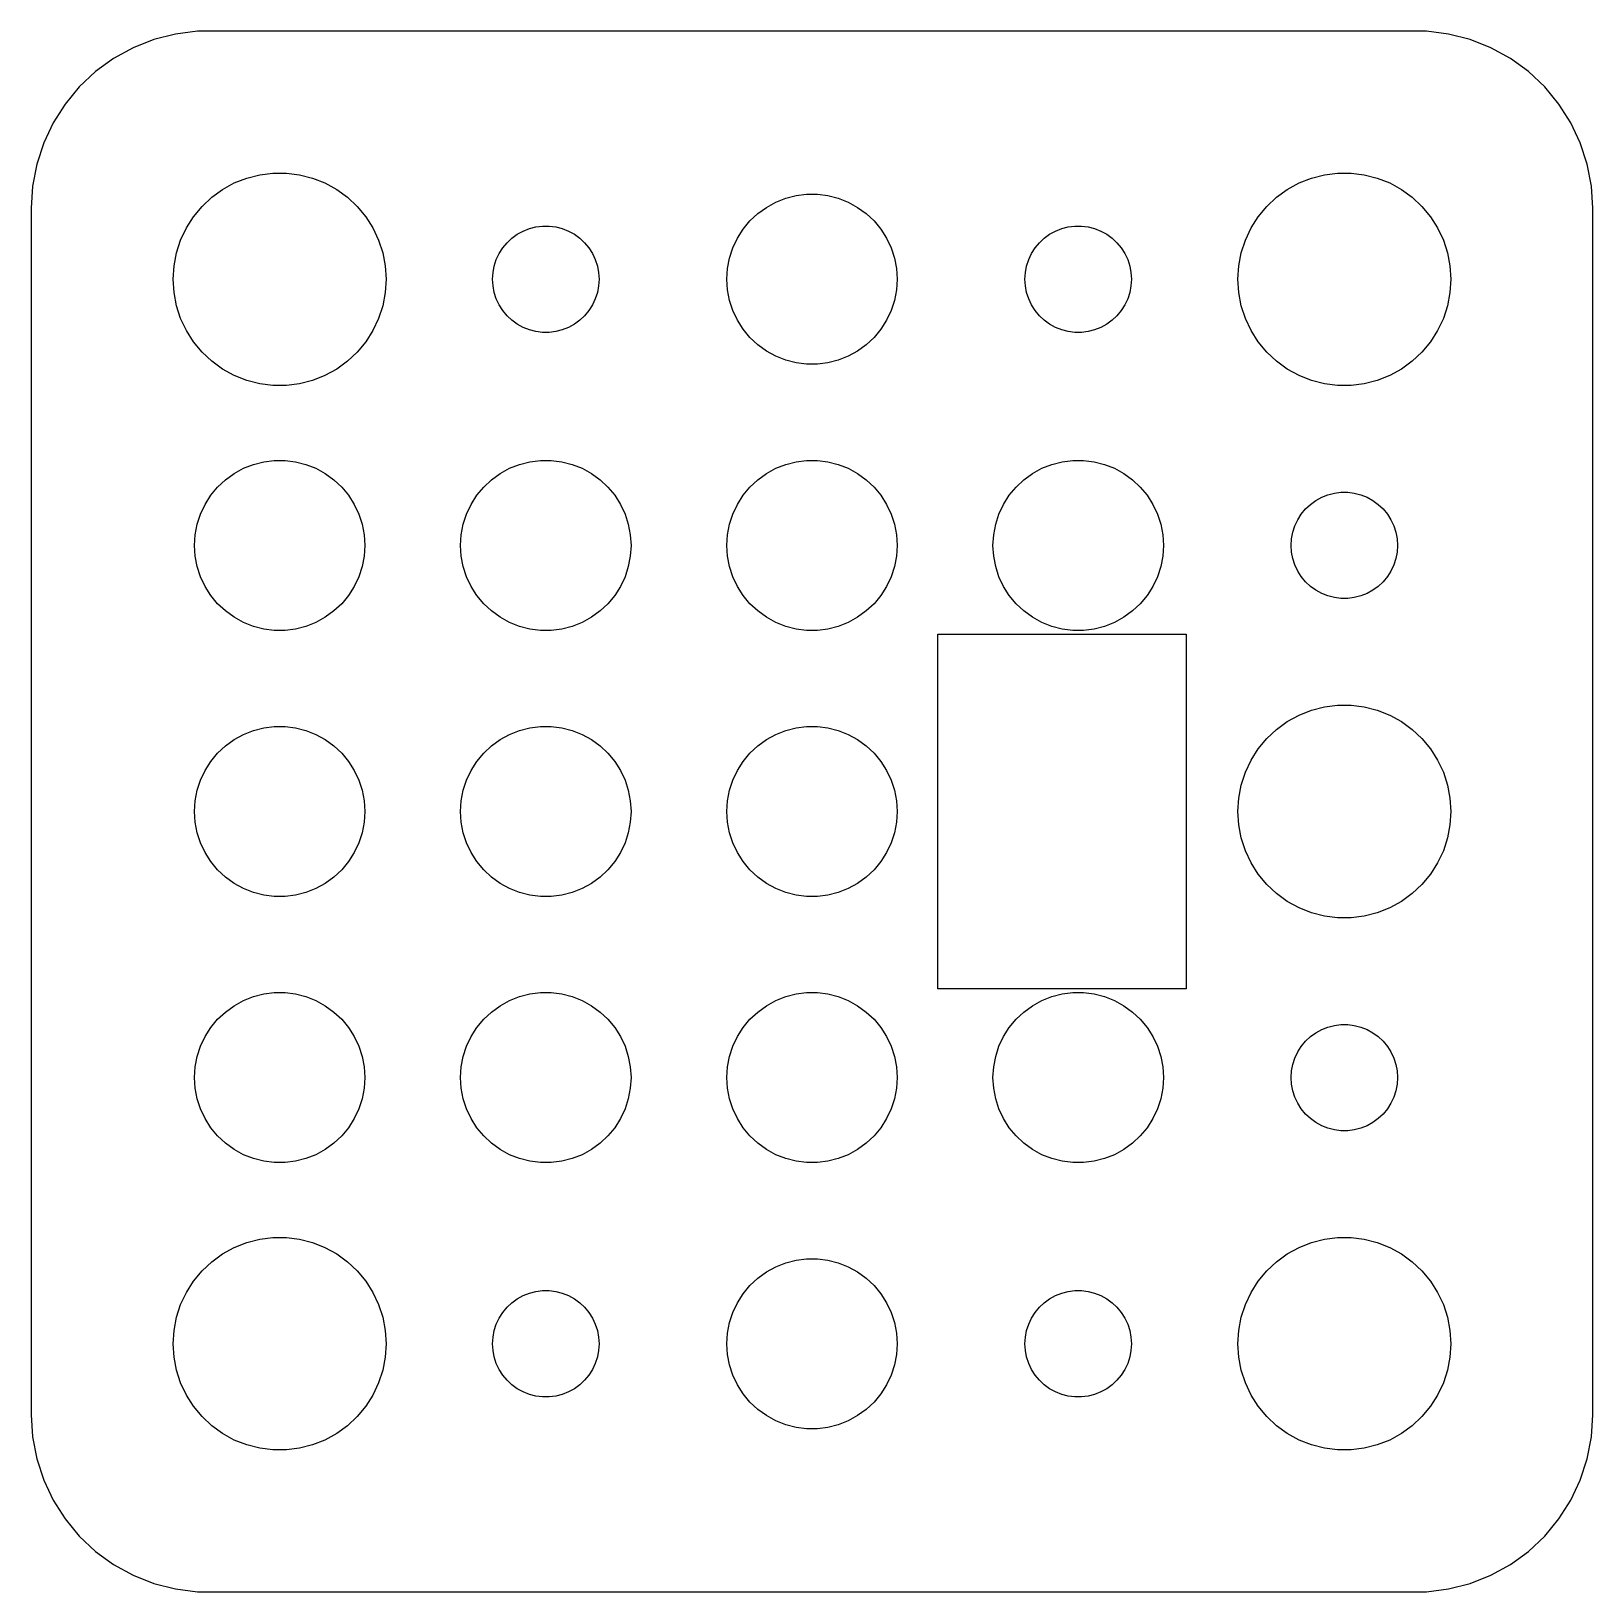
# Model space of a CAD drawing. Header units: metres. Extents: x 0.5 to 44.5, y -22 to 22.
import ezdxf

# ---------------------------------------------------------------- set-up
doc = ezdxf.new("R2010")
doc.units = ezdxf.units.M

msp = doc.modelspace()

# ---------------------------------------------------------------- linework, layer by layer
for p, q in [((3.95491, 21.7553), (3.37109, 21.5241)), ((4.56308, 21.9114), (3.95491, 21.7553)), ((5.18604, 21.9901), (4.56308, 21.9114)), ((39.8139, 21.9901), (5.18604, 21.9901)), ((40.4369, 21.9114), (39.8139, 21.9901)), ((41.0451, 21.7553), (40.4369, 21.9114)), ((41.6289, 21.5241), (41.0451, 21.7553)), ((2.82086, 21.2216), (2.31287, 20.8526)), ((3.37109, 21.5241), (2.82086, 21.2216)), ((42.1791, 21.2216), (41.6289, 21.5241)), ((42.6871, 20.8526), (42.1791, 21.2216)), ((2.31287, 20.8526), (1.85515, 20.4227)), ((43.1448, 20.4227), (42.6871, 20.8526)), ((1.85515, 20.4227), (1.45491, 19.9389)), ((43.5451, 19.9389), (43.1448, 20.4227)), ((1.45491, 19.9389), (1.11845, 19.4088)), ((43.8815, 19.4088), (43.5451, 19.9389)), ((1.11845, 19.4088), (0.85111, 18.8406)), ((44.1489, 18.8406), (43.8815, 19.4088)), ((0.85111, 18.8406), (0.65707, 18.2434)), ((44.3429, 18.2434), (44.1489, 18.8406)), ((0.65707, 18.2434), (0.53941, 17.6267)), ((44.4606, 17.6267), (44.3429, 18.2434)), ((0.53941, 17.6267), (0.5, 17)), ((5.89252, 17.533), (6.22266, 17.7145)), ((6.22266, 17.7145), (6.57294, 17.8532)), ((6.57294, 17.8532), (6.93785, 17.9469)), ((6.93785, 17.9469), (7.31161, 17.9941)), ((7.31161, 17.9941), (7.68837, 17.9941)), ((7.68837, 17.9941), (8.06213, 17.9469)), ((8.06213, 17.9469), (8.42705, 17.8532)), ((8.42705, 17.8532), (8.77733, 17.7145)), ((8.77733, 17.7145), (9.10747, 17.533)), ((35.8925, 17.533), (36.2227, 17.7145)), ((36.2227, 17.7145), (36.5729, 17.8532)), ((36.5729, 17.8532), (36.9379, 17.9469)), ((36.9379, 17.9469), (37.3116, 17.9941)), ((37.3116, 17.9941), (37.6884, 17.9941)), ((37.6884, 17.9941), (38.0621, 17.9469)), ((38.0621, 17.9469), (38.427, 17.8532)), ((38.427, 17.8532), (38.7773, 17.7145)), ((38.7773, 17.7145), (39.1075, 17.533)), ((44.5, 17), (44.4606, 17.6267)), ((5.31308, 17.0536), (5.58772, 17.3115)), ((5.58772, 17.3115), (5.89252, 17.533)), ((9.10747, 17.533), (9.41226, 17.3115)), ((9.41226, 17.3115), (9.6869, 17.0536)), ((21.214, 17.0264), (21.4781, 17.1716)), ((21.4781, 17.1716), (21.7583, 17.2825)), ((21.7583, 17.2825), (22.0503, 17.3575)), ((22.0503, 17.3575), (22.3493, 17.3953)), ((22.3493, 17.3953), (22.6507, 17.3953)), ((22.6507, 17.3953), (22.9497, 17.3575)), ((22.9497, 17.3575), (23.2416, 17.2825)), ((23.2416, 17.2825), (23.5219, 17.1716)), ((23.5219, 17.1716), (23.786, 17.0264)), ((35.3131, 17.0536), (35.5877, 17.3115)), ((35.5877, 17.3115), (35.8925, 17.533)), ((39.1075, 17.533), (39.4123, 17.3115)), ((39.4123, 17.3115), (39.6869, 17.0536)), ((0.5, 17), (0.5, -17)), ((4.87108, 16.4453), (5.07294, 16.7634)), ((5.07294, 16.7634), (5.31308, 17.0536)), ((9.6869, 17.0536), (9.92705, 16.7634)), ((9.92705, 16.7634), (10.1289, 16.4453)), ((20.7505, 16.6429), (20.9702, 16.8492)), ((20.9702, 16.8492), (21.214, 17.0264)), ((23.786, 17.0264), (24.0298, 16.8492)), ((24.0298, 16.8492), (24.2495, 16.6429)), ((34.8711, 16.4453), (35.0729, 16.7634)), ((35.0729, 16.7634), (35.3131, 17.0536)), ((39.6869, 17.0536), (39.927, 16.7634)), ((39.927, 16.7634), (40.1289, 16.4453)), ((44.5, -17), (44.5, 17)), ((4.71066, 16.1044), (4.87108, 16.4453)), ((10.1289, 16.4453), (10.2893, 16.1044)), ((14.1963, 16.2665), (14.3613, 16.3572)), ((14.3613, 16.3572), (14.5365, 16.4266)), ((14.5365, 16.4266), (14.7189, 16.4734)), ((14.7189, 16.4734), (14.9058, 16.497)), ((14.9058, 16.497), (15.0942, 16.497)), ((15.0942, 16.497), (15.2811, 16.4734)), ((15.2811, 16.4734), (15.4635, 16.4266)), ((15.4635, 16.4266), (15.6387, 16.3572)), ((15.6387, 16.3572), (15.8037, 16.2665)), ((20.3969, 16.1562), (20.5583, 16.4107)), ((20.5583, 16.4107), (20.7505, 16.6429)), ((24.2495, 16.6429), (24.4416, 16.4107)), ((24.4416, 16.4107), (24.6031, 16.1562)), ((29.1963, 16.2665), (29.3613, 16.3572)), ((29.3613, 16.3572), (29.5365, 16.4266)), ((29.5365, 16.4266), (29.7189, 16.4734)), ((29.7189, 16.4734), (29.9058, 16.497)), ((29.9058, 16.497), (30.0942, 16.497)), ((30.0942, 16.497), (30.2811, 16.4734)), ((30.2811, 16.4734), (30.4635, 16.4266)), ((30.4635, 16.4266), (30.6387, 16.3572)), ((30.6387, 16.3572), (30.8037, 16.2665)), ((34.7107, 16.1044), (34.8711, 16.4453)), ((40.1289, 16.4453), (40.2893, 16.1044)), ((4.59424, 15.7461), (4.71066, 16.1044)), ((10.2893, 16.1044), (10.4057, 15.7461)), ((13.6855, 15.7226), (13.7865, 15.8817)), ((13.7865, 15.8817), (13.9065, 16.0268)), ((13.9065, 16.0268), (14.0439, 16.1558)), ((14.0439, 16.1558), (14.1963, 16.2665)), ((15.8037, 16.2665), (15.9561, 16.1558)), ((15.9561, 16.1558), (16.0934, 16.0268)), ((16.0934, 16.0268), (16.2135, 15.8817)), ((16.2135, 15.8817), (16.3145, 15.7226)), ((20.1754, 15.5968), (20.2685, 15.8835)), ((20.2685, 15.8835), (20.3969, 16.1562)), ((24.6031, 16.1562), (24.7315, 15.8835)), ((24.7315, 15.8835), (24.8246, 15.5968)), ((28.6855, 15.7226), (28.7865, 15.8817)), ((28.7865, 15.8817), (28.9065, 16.0268)), ((28.9065, 16.0268), (29.0439, 16.1558)), ((29.0439, 16.1558), (29.1963, 16.2665)), ((30.8037, 16.2665), (30.9561, 16.1558)), ((30.9561, 16.1558), (31.0934, 16.0268)), ((31.0934, 16.0268), (31.2135, 15.8817)), ((31.2135, 15.8817), (31.3145, 15.7226)), ((34.5942, 15.7461), (34.7107, 16.1044)), ((40.2893, 16.1044), (40.4057, 15.7461)), ((4.52365, 15.376), (4.59424, 15.7461)), ((10.4057, 15.7461), (10.4763, 15.376)), ((13.5471, 15.373), (13.6053, 15.5522)), ((13.6053, 15.5522), (13.6855, 15.7226)), ((16.3145, 15.7226), (16.3947, 15.5522)), ((16.3947, 15.5522), (16.4529, 15.373)), ((20.1189, 15.3008), (20.1754, 15.5968)), ((24.8246, 15.5968), (24.8811, 15.3008)), ((28.5471, 15.373), (28.6053, 15.5522)), ((28.6053, 15.5522), (28.6855, 15.7226)), ((31.3145, 15.7226), (31.3947, 15.5522)), ((31.3947, 15.5522), (31.4529, 15.373)), ((34.5237, 15.376), (34.5942, 15.7461)), ((40.4057, 15.7461), (40.4763, 15.376)), ((4.5, 15), (4.52365, 15.376)), ((4.52365, 14.624), (4.5, 15)), ((10.4763, 15.376), (10.5, 15)), ((10.5, 15), (10.4763, 14.624)), ((13.5, 15), (13.5118, 15.188)), ((13.5118, 14.812), (13.5, 15)), ((13.5118, 15.188), (13.5471, 15.373)), ((16.4529, 15.373), (16.4882, 15.188)), ((16.4882, 15.188), (16.5, 15)), ((16.5, 15), (16.4882, 14.812)), ((20.1, 15), (20.1189, 15.3008)), ((20.1189, 14.6992), (20.1, 15)), ((24.8811, 15.3008), (24.9, 15)), ((24.9, 15), (24.8811, 14.6992)), ((28.5, 15), (28.5118, 15.188)), ((28.5118, 14.812), (28.5, 15)), ((28.5118, 15.188), (28.5471, 15.373)), ((31.4529, 15.373), (31.4882, 15.188)), ((31.4882, 15.188), (31.5, 15)), ((31.5, 15), (31.4882, 14.812)), ((34.5, 15), (34.5237, 15.376)), ((34.5237, 14.624), (34.5, 15)), ((40.4763, 15.376), (40.5, 15)), ((40.5, 15), (40.4763, 14.624)), ((4.59424, 14.2539), (4.52365, 14.624)), ((10.4763, 14.624), (10.4057, 14.2539)), ((13.5471, 14.627), (13.5118, 14.812)), ((13.6053, 14.4478), (13.5471, 14.627)), ((16.4529, 14.627), (16.3947, 14.4478)), ((16.4882, 14.812), (16.4529, 14.627)), ((20.1754, 14.4031), (20.1189, 14.6992)), ((24.8811, 14.6992), (24.8246, 14.4031)), ((28.5471, 14.627), (28.5118, 14.812)), ((28.6053, 14.4478), (28.5471, 14.627)), ((31.4529, 14.627), (31.3947, 14.4478)), ((31.4882, 14.812), (31.4529, 14.627)), ((34.5942, 14.2539), (34.5237, 14.624)), ((40.4763, 14.624), (40.4057, 14.2539)), ((4.71066, 13.8956), (4.59424, 14.2539)), ((10.4057, 14.2539), (10.2893, 13.8956)), ((13.6855, 14.2774), (13.6053, 14.4478)), ((13.7865, 14.1183), (13.6855, 14.2774)), ((13.9065, 13.9732), (13.7865, 14.1183)), ((16.2135, 14.1183), (16.0934, 13.9732)), ((16.3145, 14.2774), (16.2135, 14.1183)), ((16.3947, 14.4478), (16.3145, 14.2774)), ((20.2685, 14.1165), (20.1754, 14.4031)), ((20.3969, 13.8438), (20.2685, 14.1165)), ((24.7315, 14.1165), (24.6031, 13.8438)), ((24.8246, 14.4031), (24.7315, 14.1165)), ((28.6855, 14.2774), (28.6053, 14.4478)), ((28.7865, 14.1183), (28.6855, 14.2774)), ((28.9065, 13.9732), (28.7865, 14.1183)), ((31.2135, 14.1183), (31.0934, 13.9732)), ((31.3145, 14.2774), (31.2135, 14.1183)), ((31.3947, 14.4478), (31.3145, 14.2774)), ((34.7107, 13.8956), (34.5942, 14.2539)), ((40.4057, 14.2539), (40.2893, 13.8956)), ((4.87108, 13.5547), (4.71066, 13.8956)), ((10.2893, 13.8956), (10.1289, 13.5547)), ((14.0439, 13.8442), (13.9065, 13.9732)), ((14.1963, 13.7335), (14.0439, 13.8442)), ((14.3613, 13.6427), (14.1963, 13.7335)), ((14.5365, 13.5734), (14.3613, 13.6427)), ((15.6387, 13.6427), (15.4635, 13.5734)), ((15.8037, 13.7335), (15.6387, 13.6427)), ((15.9561, 13.8442), (15.8037, 13.7335)), ((16.0934, 13.9732), (15.9561, 13.8442)), ((20.5583, 13.5893), (20.3969, 13.8438)), ((24.6031, 13.8438), (24.4416, 13.5893)), ((29.0439, 13.8442), (28.9065, 13.9732)), ((29.1963, 13.7335), (29.0439, 13.8442)), ((29.3613, 13.6427), (29.1963, 13.7335)), ((29.5365, 13.5734), (29.3613, 13.6427)), ((30.6387, 13.6427), (30.4635, 13.5734)), ((30.8037, 13.7335), (30.6387, 13.6427)), ((30.9561, 13.8442), (30.8037, 13.7335)), ((31.0934, 13.9732), (30.9561, 13.8442)), ((34.8711, 13.5547), (34.7107, 13.8956)), ((40.2893, 13.8956), (40.1289, 13.5547)), ((5.07294, 13.2366), (4.87108, 13.5547)), ((5.31308, 12.9464), (5.07294, 13.2366)), ((9.92705, 13.2366), (9.6869, 12.9464)), ((10.1289, 13.5547), (9.92705, 13.2366)), ((14.7189, 13.5266), (14.5365, 13.5734)), ((14.9058, 13.5029), (14.7189, 13.5266)), ((15.0942, 13.5029), (14.9058, 13.5029)), ((15.2811, 13.5266), (15.0942, 13.5029)), ((15.4635, 13.5734), (15.2811, 13.5266)), ((20.7505, 13.3571), (20.5583, 13.5893)), ((20.9702, 13.1508), (20.7505, 13.3571)), ((24.2495, 13.3571), (24.0298, 13.1508)), ((24.4416, 13.5893), (24.2495, 13.3571)), ((29.7189, 13.5266), (29.5365, 13.5734)), ((29.9058, 13.5029), (29.7189, 13.5266)), ((30.0942, 13.5029), (29.9058, 13.5029)), ((30.2811, 13.5266), (30.0942, 13.5029)), ((30.4635, 13.5734), (30.2811, 13.5266)), ((35.0729, 13.2366), (34.8711, 13.5547)), ((35.3131, 12.9464), (35.0729, 13.2366)), ((39.927, 13.2366), (39.6869, 12.9464)), ((40.1289, 13.5547), (39.927, 13.2366)), ((5.58772, 12.6884), (5.31308, 12.9464)), ((9.6869, 12.9464), (9.41226, 12.6884)), ((21.214, 12.9736), (20.9702, 13.1508)), ((21.4781, 12.8284), (21.214, 12.9736)), ((21.7583, 12.7175), (21.4781, 12.8284)), ((23.5219, 12.8284), (23.2416, 12.7175)), ((23.786, 12.9736), (23.5219, 12.8284)), ((24.0298, 13.1508), (23.786, 12.9736)), ((35.5877, 12.6884), (35.3131, 12.9464)), ((39.6869, 12.9464), (39.4123, 12.6884)), ((5.89252, 12.467), (5.58772, 12.6884)), ((6.22266, 12.2855), (5.89252, 12.467)), ((9.10747, 12.467), (8.77733, 12.2855)), ((9.41226, 12.6884), (9.10747, 12.467)), ((22.0503, 12.6425), (21.7583, 12.7175)), ((22.3493, 12.6047), (22.0503, 12.6425)), ((22.6507, 12.6047), (22.3493, 12.6047)), ((22.9497, 12.6425), (22.6507, 12.6047)), ((23.2416, 12.7175), (22.9497, 12.6425)), ((35.8925, 12.467), (35.5877, 12.6884)), ((36.2227, 12.2855), (35.8925, 12.467)), ((39.1075, 12.467), (38.7773, 12.2855)), ((39.4123, 12.6884), (39.1075, 12.467)), ((6.57294, 12.1468), (6.22266, 12.2855)), ((6.93785, 12.0531), (6.57294, 12.1468)), ((7.31161, 12.0059), (6.93785, 12.0531)), ((7.68837, 12.0059), (7.31161, 12.0059)), ((8.06213, 12.0531), (7.68837, 12.0059)), ((8.42705, 12.1468), (8.06213, 12.0531)), ((8.77733, 12.2855), (8.42705, 12.1468)), ((36.5729, 12.1468), (36.2227, 12.2855)), ((36.9379, 12.0531), (36.5729, 12.1468)), ((37.3116, 12.0059), (36.9379, 12.0531)), ((37.6884, 12.0059), (37.3116, 12.0059)), ((38.0621, 12.0531), (37.6884, 12.0059)), ((38.427, 12.1468), (38.0621, 12.0531)), ((38.7773, 12.2855), (38.427, 12.1468)), ((6.47812, 9.67157), (6.75835, 9.78253)), ((6.75835, 9.78253), (7.05028, 9.85748)), ((7.05028, 9.85748), (7.34929, 9.89526)), ((7.34929, 9.89526), (7.6507, 9.89526)), ((7.6507, 9.89526), (7.94971, 9.85748)), ((7.94971, 9.85748), (8.24164, 9.78253)), ((8.24164, 9.78253), (8.52187, 9.67157)), ((13.9781, 9.67157), (14.2583, 9.78253)), ((14.2583, 9.78253), (14.5503, 9.85748)), ((14.5503, 9.85748), (14.8493, 9.89526)), ((14.8493, 9.89526), (15.1507, 9.89526)), ((15.1507, 9.89526), (15.4497, 9.85748)), ((15.4497, 9.85748), (15.7416, 9.78253)), ((15.7416, 9.78253), (16.0219, 9.67157)), ((21.4781, 9.67157), (21.7583, 9.78253)), ((21.7583, 9.78253), (22.0503, 9.85748)), ((22.0503, 9.85748), (22.3493, 9.89526)), ((22.3493, 9.89526), (22.6507, 9.89526)), ((22.6507, 9.89526), (22.9497, 9.85748)), ((22.9497, 9.85748), (23.2416, 9.78253)), ((23.2416, 9.78253), (23.5219, 9.67157)), ((28.9781, 9.67157), (29.2583, 9.78253)), ((29.2583, 9.78253), (29.5503, 9.85748)), ((29.5503, 9.85748), (29.8493, 9.89526)), ((29.8493, 9.89526), (30.1507, 9.89526)), ((30.1507, 9.89526), (30.4497, 9.85748)), ((30.4497, 9.85748), (30.7416, 9.78253)), ((30.7416, 9.78253), (31.0219, 9.67157)), ((5.75047, 9.1429), (5.97017, 9.34923)), ((5.97017, 9.34923), (6.214, 9.52638)), ((6.214, 9.52638), (6.47812, 9.67157)), ((8.52187, 9.67157), (8.78598, 9.52638)), ((8.78598, 9.52638), (9.02982, 9.34923)), ((9.02982, 9.34923), (9.24951, 9.1429)), ((13.2505, 9.1429), (13.4702, 9.34923)), ((13.4702, 9.34923), (13.714, 9.52638)), ((13.714, 9.52638), (13.9781, 9.67157)), ((16.0219, 9.67157), (16.286, 9.52638)), ((16.286, 9.52638), (16.5298, 9.34923)), ((16.5298, 9.34923), (16.7495, 9.1429)), ((20.7505, 9.1429), (20.9702, 9.34923)), ((20.9702, 9.34923), (21.214, 9.52638)), ((21.214, 9.52638), (21.4781, 9.67157)), ((23.5219, 9.67157), (23.786, 9.52638)), ((23.786, 9.52638), (24.0298, 9.34923)), ((24.0298, 9.34923), (24.2495, 9.1429)), ((28.2505, 9.1429), (28.4702, 9.34923)), ((28.4702, 9.34923), (28.714, 9.52638)), ((28.714, 9.52638), (28.9781, 9.67157)), ((31.0219, 9.67157), (31.286, 9.52638)), ((31.286, 9.52638), (31.5298, 9.34923)), ((31.5298, 9.34923), (31.7495, 9.1429)), ((5.39685, 8.6562), (5.55835, 8.91068)), ((5.55835, 8.91068), (5.75047, 9.1429)), ((9.24951, 9.1429), (9.44164, 8.91068)), ((9.44164, 8.91068), (9.60313, 8.6562)), ((12.8969, 8.6562), (13.0583, 8.91068)), ((13.0583, 8.91068), (13.2505, 9.1429)), ((16.7495, 9.1429), (16.9416, 8.91068)), ((16.9416, 8.91068), (17.1031, 8.6562)), ((20.3969, 8.6562), (20.5583, 8.91068)), ((20.5583, 8.91068), (20.7505, 9.1429)), ((24.2495, 9.1429), (24.4416, 8.91068)), ((24.4416, 8.91068), (24.6031, 8.6562)), ((27.8969, 8.6562), (28.0583, 8.91068)), ((28.0583, 8.91068), (28.2505, 9.1429)), ((31.7495, 9.1429), (31.9416, 8.91068)), ((31.9416, 8.91068), (32.1031, 8.6562)), ((36.6963, 8.76648), (36.8613, 8.85724)), ((36.8613, 8.85724), (37.0365, 8.92657)), ((37.0365, 8.92657), (37.2189, 8.97342)), ((37.2189, 8.97342), (37.4058, 8.99704)), ((37.4058, 8.99704), (37.5942, 8.99704)), ((37.5942, 8.99704), (37.7811, 8.97342)), ((37.7811, 8.97342), (37.9635, 8.92657)), ((37.9635, 8.92657), (38.1387, 8.85724)), ((38.1387, 8.85724), (38.3037, 8.76648)), ((5.1754, 8.09685), (5.26852, 8.38348)), ((5.26852, 8.38348), (5.39685, 8.6562)), ((9.60313, 8.6562), (9.73146, 8.38348)), ((9.73146, 8.38348), (9.82458, 8.09685)), ((12.6754, 8.09685), (12.7685, 8.38348)), ((12.7685, 8.38348), (12.8969, 8.6562)), ((17.1031, 8.6562), (17.2315, 8.38348)), ((17.2315, 8.38348), (17.3246, 8.09685)), ((20.1754, 8.09685), (20.2685, 8.38348)), ((20.2685, 8.38348), (20.3969, 8.6562)), ((24.6031, 8.6562), (24.7315, 8.38348)), ((24.7315, 8.38348), (24.8246, 8.09685)), ((27.6754, 8.09685), (27.7685, 8.38348)), ((27.7685, 8.38348), (27.8969, 8.6562)), ((32.1031, 8.6562), (32.2315, 8.38348)), ((32.2315, 8.38348), (32.3246, 8.09685)), ((36.1855, 8.22263), (36.2865, 8.38167)), ((36.2865, 8.38167), (36.4065, 8.52681)), ((36.4065, 8.52681), (36.5439, 8.65576)), ((36.5439, 8.65576), (36.6963, 8.76648)), ((38.3037, 8.76648), (38.4561, 8.65576)), ((38.4561, 8.65576), (38.5934, 8.52681)), ((38.5934, 8.52681), (38.7135, 8.38167)), ((38.7135, 8.38167), (38.8145, 8.22263)), ((5.11891, 7.8008), (5.1754, 8.09685)), ((9.82458, 8.09685), (9.88107, 7.8008)), ((12.6189, 7.8008), (12.6754, 8.09685)), ((17.3246, 8.09685), (17.3811, 7.8008)), ((20.1189, 7.8008), (20.1754, 8.09685)), ((24.8246, 8.09685), (24.8811, 7.8008)), ((27.6189, 7.8008), (27.6754, 8.09685)), ((32.3246, 8.09685), (32.3811, 7.8008)), ((36.0471, 7.87303), (36.1053, 8.05219)), ((36.1053, 8.05219), (36.1855, 8.22263)), ((38.8145, 8.22263), (38.8947, 8.05219)), ((38.8947, 8.05219), (38.9529, 7.87303)), ((5.09999, 7.5), (5.11891, 7.8008)), ((5.11891, 7.19919), (5.09999, 7.5)), ((9.88107, 7.8008), (9.89999, 7.5)), ((9.89999, 7.5), (9.88107, 7.19919)), ((12.6, 7.5), (12.6189, 7.8008)), ((12.6189, 7.19919), (12.6, 7.5)), ((17.3811, 7.8008), (17.4, 7.5)), ((17.4, 7.5), (17.3811, 7.19919)), ((20.1, 7.5), (20.1189, 7.8008)), ((20.1189, 7.19919), (20.1, 7.5)), ((24.8811, 7.8008), (24.9, 7.5)), ((24.9, 7.5), (24.8811, 7.19919)), ((27.6, 7.5), (27.6189, 7.8008)), ((27.6189, 7.19919), (27.6, 7.5)), ((32.3811, 7.8008), (32.4, 7.5)), ((32.4, 7.5), (32.3811, 7.19919)), ((36, 7.5), (36.0118, 7.68799)), ((36.0118, 7.312), (36, 7.5)), ((36.0118, 7.68799), (36.0471, 7.87303)), ((38.9529, 7.87303), (38.9882, 7.68799)), ((38.9882, 7.68799), (39, 7.5)), ((39, 7.5), (38.9882, 7.312)), ((5.1754, 6.90314), (5.11891, 7.19919)), ((9.88107, 7.19919), (9.82458, 6.90314)), ((12.6754, 6.90314), (12.6189, 7.19919)), ((17.3811, 7.19919), (17.3246, 6.90314)), ((20.1754, 6.90314), (20.1189, 7.19919)), ((24.8811, 7.19919), (24.8246, 6.90314)), ((27.6754, 6.90314), (27.6189, 7.19919)), ((32.3811, 7.19919), (32.3246, 6.90314)), ((36.0471, 7.12695), (36.0118, 7.312)), ((36.1053, 6.9478), (36.0471, 7.12695)), ((38.9529, 7.12695), (38.8947, 6.9478)), ((38.9882, 7.312), (38.9529, 7.12695)), ((5.26852, 6.6165), (5.1754, 6.90314)), ((5.39685, 6.34378), (5.26852, 6.6165)), ((9.73146, 6.6165), (9.60313, 6.34378)), ((9.82458, 6.90314), (9.73146, 6.6165)), ((12.7685, 6.6165), (12.6754, 6.90314)), ((12.8969, 6.34378), (12.7685, 6.6165)), ((17.2315, 6.6165), (17.1031, 6.34378)), ((17.3246, 6.90314), (17.2315, 6.6165)), ((20.2685, 6.6165), (20.1754, 6.90314)), ((20.3969, 6.34378), (20.2685, 6.6165)), ((24.7315, 6.6165), (24.6031, 6.34378)), ((24.8246, 6.90314), (24.7315, 6.6165)), ((27.7685, 6.6165), (27.6754, 6.90314)), ((27.8969, 6.34378), (27.7685, 6.6165)), ((32.2315, 6.6165), (32.1031, 6.34378)), ((32.3246, 6.90314), (32.2315, 6.6165)), ((36.1855, 6.77736), (36.1053, 6.9478)), ((36.2865, 6.61832), (36.1855, 6.77736)), ((36.4065, 6.47318), (36.2865, 6.61832)), ((38.7135, 6.61832), (38.5934, 6.47318)), ((38.8145, 6.77736), (38.7135, 6.61832)), ((38.8947, 6.9478), (38.8145, 6.77736)), ((5.55835, 6.08931), (5.39685, 6.34378)), ((9.60313, 6.34378), (9.44164, 6.08931)), ((13.0583, 6.08931), (12.8969, 6.34378)), ((17.1031, 6.34378), (16.9416, 6.08931)), ((20.5583, 6.08931), (20.3969, 6.34378)), ((24.6031, 6.34378), (24.4416, 6.08931)), ((28.0583, 6.08931), (27.8969, 6.34378)), ((32.1031, 6.34378), (31.9416, 6.08931)), ((36.5439, 6.34422), (36.4065, 6.47318)), ((36.6963, 6.23351), (36.5439, 6.34422)), ((36.8613, 6.14275), (36.6963, 6.23351)), ((38.3037, 6.23351), (38.1387, 6.14275)), ((38.4561, 6.34422), (38.3037, 6.23351)), ((38.5934, 6.47318), (38.4561, 6.34422)), ((5.75047, 5.85709), (5.55835, 6.08931)), ((5.97017, 5.65076), (5.75047, 5.85709)), ((9.24951, 5.85709), (9.02982, 5.65076)), ((9.44164, 6.08931), (9.24951, 5.85709)), ((13.2505, 5.85709), (13.0583, 6.08931)), ((13.4702, 5.65076), (13.2505, 5.85709)), ((16.7495, 5.85709), (16.5298, 5.65076)), ((16.9416, 6.08931), (16.7495, 5.85709)), ((20.7505, 5.85709), (20.5583, 6.08931)), ((20.9702, 5.65076), (20.7505, 5.85709)), ((24.2495, 5.85709), (24.0298, 5.65076)), ((24.4416, 6.08931), (24.2495, 5.85709)), ((28.2505, 5.85709), (28.0583, 6.08931)), ((28.4702, 5.65076), (28.2505, 5.85709)), ((31.7495, 5.85709), (31.5298, 5.65076)), ((31.9416, 6.08931), (31.7495, 5.85709)), ((37.0365, 6.07341), (36.8613, 6.14275)), ((37.2189, 6.02657), (37.0365, 6.07341)), ((37.4058, 6.00294), (37.2189, 6.02657)), ((37.5942, 6.00294), (37.4058, 6.00294)), ((37.7811, 6.02657), (37.5942, 6.00294)), ((37.9635, 6.07341), (37.7811, 6.02657)), ((38.1387, 6.14275), (37.9635, 6.07341)), ((6.214, 5.4736), (5.97017, 5.65076)), ((6.47812, 5.32841), (6.214, 5.4736)), ((6.75835, 5.21745), (6.47812, 5.32841)), ((8.52187, 5.32841), (8.24164, 5.21745)), ((8.78598, 5.4736), (8.52187, 5.32841)), ((9.02982, 5.65076), (8.78598, 5.4736)), ((13.714, 5.4736), (13.4702, 5.65076)), ((13.9781, 5.32841), (13.714, 5.4736)), ((14.2583, 5.21745), (13.9781, 5.32841)), ((16.0219, 5.32841), (15.7416, 5.21745)), ((16.286, 5.4736), (16.0219, 5.32841)), ((16.5298, 5.65076), (16.286, 5.4736)), ((21.214, 5.4736), (20.9702, 5.65076)), ((21.4781, 5.32841), (21.214, 5.4736)), ((21.7583, 5.21745), (21.4781, 5.32841)), ((23.5219, 5.32841), (23.2416, 5.21745)), ((23.786, 5.4736), (23.5219, 5.32841)), ((24.0298, 5.65076), (23.786, 5.4736)), ((28.714, 5.4736), (28.4702, 5.65076)), ((28.9781, 5.32841), (28.714, 5.4736)), ((29.2583, 5.21745), (28.9781, 5.32841)), ((31.0219, 5.32841), (30.7416, 5.21745)), ((31.286, 5.4736), (31.0219, 5.32841)), ((31.5298, 5.65076), (31.286, 5.4736)), ((7.05028, 5.1425), (6.75835, 5.21745)), ((7.34929, 5.10472), (7.05028, 5.1425)), ((7.6507, 5.10472), (7.34929, 5.10472)), ((7.94971, 5.1425), (7.6507, 5.10472)), ((8.24164, 5.21745), (7.94971, 5.1425)), ((14.5503, 5.1425), (14.2583, 5.21745)), ((14.8493, 5.10472), (14.5503, 5.1425)), ((15.1507, 5.10472), (14.8493, 5.10472)), ((15.4497, 5.1425), (15.1507, 5.10472)), ((15.7416, 5.21745), (15.4497, 5.1425)), ((22.0503, 5.1425), (21.7583, 5.21745)), ((22.3493, 5.10472), (22.0503, 5.1425)), ((22.6507, 5.10472), (22.3493, 5.10472)), ((22.9497, 5.1425), (22.6507, 5.10472)), ((23.2416, 5.21745), (22.9497, 5.1425)), ((26.044, -5), (26.044, 5)), ((26.044, 5), (33.044, 5)), ((29.5503, 5.1425), (29.2583, 5.21745)), ((29.8493, 5.10472), (29.5503, 5.1425)), ((30.1507, 5.10472), (29.8493, 5.10472)), ((30.4497, 5.1425), (30.1507, 5.10472)), ((30.7416, 5.21745), (30.4497, 5.1425)), ((33.044, 5), (33.044, -5)), ((35.8925, 2.53297), (36.2227, 2.71448)), ((36.2227, 2.71448), (36.5729, 2.85316)), ((36.5729, 2.85316), (36.9379, 2.94685)), ((36.9379, 2.94685), (37.3116, 2.99408)), ((37.3116, 2.99408), (37.6884, 2.99408)), ((37.6884, 2.99408), (38.0621, 2.94685)), ((38.0621, 2.94685), (38.427, 2.85316)), ((38.427, 2.85316), (38.7773, 2.71448)), ((38.7773, 2.71448), (39.1075, 2.53297)), ((6.47812, 2.17157), (6.75835, 2.28253)), ((6.75835, 2.28253), (7.05028, 2.35748)), ((7.05028, 2.35748), (7.34929, 2.39526)), ((7.34929, 2.39526), (7.6507, 2.39526)), ((7.6507, 2.39526), (7.94971, 2.35748)), ((7.94971, 2.35748), (8.24164, 2.28253)), ((8.24164, 2.28253), (8.52187, 2.17157)), ((13.9781, 2.17157), (14.2583, 2.28253)), ((14.2583, 2.28253), (14.5503, 2.35748)), ((14.5503, 2.35748), (14.8493, 2.39526)), ((14.8493, 2.39526), (15.1507, 2.39526)), ((15.1507, 2.39526), (15.4497, 2.35748)), ((15.4497, 2.35748), (15.7416, 2.28253)), ((15.7416, 2.28253), (16.0219, 2.17157)), ((21.4781, 2.17157), (21.7583, 2.28253)), ((21.7583, 2.28253), (22.0503, 2.35748)), ((22.0503, 2.35748), (22.3493, 2.39526)), ((22.3493, 2.39526), (22.6507, 2.39526)), ((22.6507, 2.39526), (22.9497, 2.35748)), ((22.9497, 2.35748), (23.2416, 2.28253)), ((23.2416, 2.28253), (23.5219, 2.17157)), ((35.3131, 2.05363), (35.5877, 2.31154)), ((35.5877, 2.31154), (35.8925, 2.53297)), ((39.1075, 2.53297), (39.4123, 2.31154)), ((39.4123, 2.31154), (39.6869, 2.05363)), ((5.75047, 1.6429), (5.97017, 1.84923)), ((5.97017, 1.84923), (6.214, 2.02638)), ((6.214, 2.02638), (6.47812, 2.17157)), ((8.52187, 2.17157), (8.78598, 2.02638)), ((8.78598, 2.02638), (9.02982, 1.84923)), ((9.02982, 1.84923), (9.24951, 1.6429)), ((13.2505, 1.6429), (13.4702, 1.84923)), ((13.4702, 1.84923), (13.714, 2.02638)), ((13.714, 2.02638), (13.9781, 2.17157)), ((16.0219, 2.17157), (16.286, 2.02638)), ((16.286, 2.02638), (16.5298, 1.84923)), ((16.5298, 1.84923), (16.7495, 1.6429)), ((20.7505, 1.6429), (20.9702, 1.84923)), ((20.9702, 1.84923), (21.214, 2.02638)), ((21.214, 2.02638), (21.4781, 2.17157)), ((23.5219, 2.17157), (23.786, 2.02638)), ((23.786, 2.02638), (24.0298, 1.84923)), ((24.0298, 1.84923), (24.2495, 1.6429)), ((34.8711, 1.44525), (35.0729, 1.76335)), ((35.0729, 1.76335), (35.3131, 2.05363)), ((39.6869, 2.05363), (39.927, 1.76335)), ((39.927, 1.76335), (40.1289, 1.44525)), ((5.39685, 1.1562), (5.55835, 1.41068)), ((5.55835, 1.41068), (5.75047, 1.6429)), ((9.24951, 1.6429), (9.44164, 1.41068)), ((9.44164, 1.41068), (9.60313, 1.1562)), ((12.8969, 1.1562), (13.0583, 1.41068)), ((13.0583, 1.41068), (13.2505, 1.6429)), ((16.7495, 1.6429), (16.9416, 1.41068)), ((16.9416, 1.41068), (17.1031, 1.1562)), ((20.3969, 1.1562), (20.5583, 1.41068)), ((20.5583, 1.41068), (20.7505, 1.6429)), ((24.2495, 1.6429), (24.4416, 1.41068)), ((24.4416, 1.41068), (24.6031, 1.1562)), ((34.7107, 1.10437), (34.8711, 1.44525)), ((40.1289, 1.44525), (40.2893, 1.10437)), ((5.1754, 0.59685), (5.26852, 0.88348)), ((5.26852, 0.88348), (5.39685, 1.1562)), ((9.60313, 1.1562), (9.73146, 0.88348)), ((9.73146, 0.88348), (9.82458, 0.59685)), ((12.6754, 0.59685), (12.7685, 0.88348)), ((12.7685, 0.88348), (12.8969, 1.1562)), ((17.1031, 1.1562), (17.2315, 0.88348)), ((17.2315, 0.88348), (17.3246, 0.59685)), ((20.1754, 0.59685), (20.2685, 0.88348)), ((20.2685, 0.88348), (20.3969, 1.1562)), ((24.6031, 1.1562), (24.7315, 0.88348)), ((24.7315, 0.88348), (24.8246, 0.59685)), ((34.5942, 0.74606), (34.7107, 1.10437)), ((40.2893, 1.10437), (40.4057, 0.74606)), ((5.11891, 0.3008), (5.1754, 0.59685)), ((9.82458, 0.59685), (9.88107, 0.3008)), ((12.6189, 0.3008), (12.6754, 0.59685)), ((17.3246, 0.59685), (17.3811, 0.3008)), ((20.1189, 0.3008), (20.1754, 0.59685)), ((24.8246, 0.59685), (24.8811, 0.3008)), ((34.5237, 0.37599), (34.5942, 0.74606)), ((40.4057, 0.74606), (40.4763, 0.37599)), ((5.09999, 0), (5.11891, 0.3008)), ((5.11891, -0.3008), (5.09999, 0)), ((9.88107, 0.3008), (9.89999, 0)), ((9.89999, 0), (9.88107, -0.3008)), ((12.6, 0), (12.6189, 0.3008)), ((12.6189, -0.3008), (12.6, 0)), ((17.3811, 0.3008), (17.4, 0)), ((17.4, 0), (17.3811, -0.3008)), ((20.1, 0), (20.1189, 0.3008)), ((20.1189, -0.3008), (20.1, 0)), ((24.8811, 0.3008), (24.9, 0)), ((24.9, 0), (24.8811, -0.3008)), ((34.5, 0), (34.5237, 0.37599)), ((34.5237, -0.37599), (34.5, 0)), ((40.4763, 0.37599), (40.5, 0)), ((40.5, 0), (40.4763, -0.37599)), ((5.1754, -0.59685), (5.11891, -0.3008)), ((9.88107, -0.3008), (9.82458, -0.59685)), ((12.6754, -0.59685), (12.6189, -0.3008)), ((17.3811, -0.3008), (17.3246, -0.59685)), ((20.1754, -0.59685), (20.1189, -0.3008)), ((24.8811, -0.3008), (24.8246, -0.59685)), ((34.5942, -0.74606), (34.5237, -0.37599)), ((40.4763, -0.37599), (40.4057, -0.74606)), ((5.26852, -0.88348), (5.1754, -0.59685)), ((9.82458, -0.59685), (9.73146, -0.88348)), ((12.7685, -0.88348), (12.6754, -0.59685)), ((17.3246, -0.59685), (17.2315, -0.88348)), ((20.2685, -0.88348), (20.1754, -0.59685)), ((24.8246, -0.59685), (24.7315, -0.88348)), ((34.7107, -1.10437), (34.5942, -0.74606)), ((40.4057, -0.74606), (40.2893, -1.10437)), ((5.39685, -1.1562), (5.26852, -0.88348)), ((5.55835, -1.41068), (5.39685, -1.1562)), ((9.60313, -1.1562), (9.44164, -1.41068)), ((9.73146, -0.88348), (9.60313, -1.1562)), ((12.8969, -1.1562), (12.7685, -0.88348)), ((13.0583, -1.41068), (12.8969, -1.1562)), ((17.1031, -1.1562), (16.9416, -1.41068)), ((17.2315, -0.88348), (17.1031, -1.1562)), ((20.3969, -1.1562), (20.2685, -0.88348)), ((20.5583, -1.41068), (20.3969, -1.1562)), ((24.6031, -1.1562), (24.4416, -1.41068)), ((24.7315, -0.88348), (24.6031, -1.1562)), ((34.8711, -1.44525), (34.7107, -1.10437)), ((40.2893, -1.10437), (40.1289, -1.44525)), ((5.75047, -1.6429), (5.55835, -1.41068)), ((5.97017, -1.84923), (5.75047, -1.6429)), ((9.24951, -1.6429), (9.02982, -1.84923)), ((9.44164, -1.41068), (9.24951, -1.6429)), ((13.2505, -1.6429), (13.0583, -1.41068)), ((13.4702, -1.84923), (13.2505, -1.6429)), ((16.7495, -1.6429), (16.5298, -1.84923)), ((16.9416, -1.41068), (16.7495, -1.6429)), ((20.7505, -1.6429), (20.5583, -1.41068)), ((20.9702, -1.84923), (20.7505, -1.6429)), ((24.2495, -1.6429), (24.0298, -1.84923)), ((24.4416, -1.41068), (24.2495, -1.6429)), ((35.0729, -1.76335), (34.8711, -1.44525)), ((40.1289, -1.44525), (39.927, -1.76335)), ((6.214, -2.02638), (5.97017, -1.84923)), ((6.47812, -2.17157), (6.214, -2.02638)), ((6.75835, -2.28253), (6.47812, -2.17157)), ((8.52187, -2.17157), (8.24164, -2.28253)), ((8.78598, -2.02638), (8.52187, -2.17157)), ((9.02982, -1.84923), (8.78598, -2.02638)), ((13.714, -2.02638), (13.4702, -1.84923)), ((13.9781, -2.17157), (13.714, -2.02638)), ((14.2583, -2.28253), (13.9781, -2.17157)), ((16.0219, -2.17157), (15.7416, -2.28253)), ((16.286, -2.02638), (16.0219, -2.17157)), ((16.5298, -1.84923), (16.286, -2.02638)), ((21.214, -2.02638), (20.9702, -1.84923)), ((21.4781, -2.17157), (21.214, -2.02638)), ((21.7583, -2.28253), (21.4781, -2.17157)), ((23.5219, -2.17157), (23.2416, -2.28253)), ((23.786, -2.02638), (23.5219, -2.17157)), ((24.0298, -1.84923), (23.786, -2.02638)), ((35.3131, -2.05363), (35.0729, -1.76335)), ((35.5877, -2.31154), (35.3131, -2.05363)), ((39.6869, -2.05363), (39.4123, -2.31154)), ((39.927, -1.76335), (39.6869, -2.05363)), ((7.05028, -2.35748), (6.75835, -2.28253)), ((7.34929, -2.39526), (7.05028, -2.35748)), ((7.6507, -2.39526), (7.34929, -2.39526)), ((7.94971, -2.35748), (7.6507, -2.39526)), ((8.24164, -2.28253), (7.94971, -2.35748)), ((14.5503, -2.35748), (14.2583, -2.28253)), ((14.8493, -2.39526), (14.5503, -2.35748)), ((15.1507, -2.39526), (14.8493, -2.39526)), ((15.4497, -2.35748), (15.1507, -2.39526)), ((15.7416, -2.28253), (15.4497, -2.35748)), ((22.0503, -2.35748), (21.7583, -2.28253)), ((22.3493, -2.39526), (22.0503, -2.35748)), ((22.6507, -2.39526), (22.3493, -2.39526)), ((22.9497, -2.35748), (22.6507, -2.39526)), ((23.2416, -2.28253), (22.9497, -2.35748)), ((35.8925, -2.53297), (35.5877, -2.31154)), ((36.2227, -2.71448), (35.8925, -2.53297)), ((39.1075, -2.53297), (38.7773, -2.71448)), ((39.4123, -2.31154), (39.1075, -2.53297)), ((36.5729, -2.85316), (36.2227, -2.71448)), ((36.9379, -2.94685), (36.5729, -2.85316)), ((37.3116, -2.99408), (36.9379, -2.94685)), ((37.6884, -2.99408), (37.3116, -2.99408)), ((38.0621, -2.94685), (37.6884, -2.99408)), ((38.427, -2.85316), (38.0621, -2.94685)), ((38.7773, -2.71448), (38.427, -2.85316)), ((6.47812, -5.32841), (6.75835, -5.21745)), ((6.75835, -5.21745), (7.05028, -5.1425)), ((7.05028, -5.1425), (7.34929, -5.10472)), ((7.34929, -5.10472), (7.6507, -5.10472)), ((7.6507, -5.10472), (7.94971, -5.1425)), ((7.94971, -5.1425), (8.24164, -5.21745)), ((8.24164, -5.21745), (8.52187, -5.32841)), ((13.9781, -5.32841), (14.2583, -5.21745)), ((14.2583, -5.21745), (14.5503, -5.1425)), ((14.5503, -5.1425), (14.8493, -5.10472)), ((14.8493, -5.10472), (15.1507, -5.10472)), ((15.1507, -5.10472), (15.4497, -5.1425)), ((15.4497, -5.1425), (15.7416, -5.21745)), ((15.7416, -5.21745), (16.0219, -5.32841)), ((21.4781, -5.32841), (21.7583, -5.21745)), ((21.7583, -5.21745), (22.0503, -5.1425)), ((22.0503, -5.1425), (22.3493, -5.10472)), ((22.3493, -5.10472), (22.6507, -5.10472)), ((22.6507, -5.10472), (22.9497, -5.1425)), ((22.9497, -5.1425), (23.2416, -5.21745)), ((23.2416, -5.21745), (23.5219, -5.32841)), ((33.044, -5), (26.044, -5)), ((28.9781, -5.32841), (29.2583, -5.21745)), ((29.2583, -5.21745), (29.5503, -5.1425)), ((29.5503, -5.1425), (29.8493, -5.10472)), ((29.8493, -5.10472), (30.1507, -5.10472)), ((30.1507, -5.10472), (30.4497, -5.1425)), ((30.4497, -5.1425), (30.7416, -5.21745)), ((30.7416, -5.21745), (31.0219, -5.32841)), ((5.75047, -5.85709), (5.97017, -5.65076)), ((5.97017, -5.65076), (6.214, -5.4736)), ((6.214, -5.4736), (6.47812, -5.32841)), ((8.52187, -5.32841), (8.78598, -5.4736)), ((8.78598, -5.4736), (9.02982, -5.65076)), ((9.02982, -5.65076), (9.24951, -5.85709)), ((13.2505, -5.85709), (13.4702, -5.65076)), ((13.4702, -5.65076), (13.714, -5.4736)), ((13.714, -5.4736), (13.9781, -5.32841)), ((16.0219, -5.32841), (16.286, -5.4736)), ((16.286, -5.4736), (16.5298, -5.65076)), ((16.5298, -5.65076), (16.7495, -5.85709)), ((20.7505, -5.85709), (20.9702, -5.65076)), ((20.9702, -5.65076), (21.214, -5.4736)), ((21.214, -5.4736), (21.4781, -5.32841)), ((23.5219, -5.32841), (23.786, -5.4736)), ((23.786, -5.4736), (24.0298, -5.65076)), ((24.0298, -5.65076), (24.2495, -5.85709)), ((28.2505, -5.85709), (28.4702, -5.65076)), ((28.4702, -5.65076), (28.714, -5.4736)), ((28.714, -5.4736), (28.9781, -5.32841)), ((31.0219, -5.32841), (31.286, -5.4736)), ((31.286, -5.4736), (31.5298, -5.65076)), ((31.5298, -5.65076), (31.7495, -5.85709)), ((5.39685, -6.34378), (5.55835, -6.08931)), ((5.55835, -6.08931), (5.75047, -5.85709)), ((9.24951, -5.85709), (9.44164, -6.08931)), ((9.44164, -6.08931), (9.60313, -6.34378)), ((12.8969, -6.34378), (13.0583, -6.08931)), ((13.0583, -6.08931), (13.2505, -5.85709)), ((16.7495, -5.85709), (16.9416, -6.08931)), ((16.9416, -6.08931), (17.1031, -6.34378)), ((20.3969, -6.34378), (20.5583, -6.08931)), ((20.5583, -6.08931), (20.7505, -5.85709)), ((24.2495, -5.85709), (24.4416, -6.08931)), ((24.4416, -6.08931), (24.6031, -6.34378)), ((27.8969, -6.34378), (28.0583, -6.08931)), ((28.0583, -6.08931), (28.2505, -5.85709)), ((31.7495, -5.85709), (31.9416, -6.08931)), ((31.9416, -6.08931), (32.1031, -6.34378)), ((36.6963, -6.23351), (36.8613, -6.14275)), ((36.8613, -6.14275), (37.0365, -6.07341)), ((37.0365, -6.07341), (37.2189, -6.02657)), ((37.2189, -6.02657), (37.4058, -6.00294)), ((37.4058, -6.00294), (37.5942, -6.00294)), ((37.5942, -6.00294), (37.7811, -6.02657)), ((37.7811, -6.02657), (37.9635, -6.07341)), ((37.9635, -6.07341), (38.1387, -6.14275)), ((38.1387, -6.14275), (38.3037, -6.23351)), ((5.26852, -6.6165), (5.39685, -6.34378)), ((9.60313, -6.34378), (9.73146, -6.6165)), ((12.7685, -6.6165), (12.8969, -6.34378)), ((17.1031, -6.34378), (17.2315, -6.6165)), ((20.2685, -6.6165), (20.3969, -6.34378)), ((24.6031, -6.34378), (24.7315, -6.6165)), ((27.7685, -6.6165), (27.8969, -6.34378)), ((32.1031, -6.34378), (32.2315, -6.6165)), ((36.2865, -6.61832), (36.4065, -6.47318)), ((36.4065, -6.47318), (36.5439, -6.34422)), ((36.5439, -6.34422), (36.6963, -6.23351)), ((38.3037, -6.23351), (38.4561, -6.34422)), ((38.4561, -6.34422), (38.5934, -6.47318)), ((38.5934, -6.47318), (38.7135, -6.61832)), ((5.11891, -7.19919), (5.1754, -6.90314)), ((5.1754, -6.90314), (5.26852, -6.6165)), ((9.73146, -6.6165), (9.82458, -6.90314)), ((9.82458, -6.90314), (9.88107, -7.19919)), ((12.6189, -7.19919), (12.6754, -6.90314)), ((12.6754, -6.90314), (12.7685, -6.6165)), ((17.2315, -6.6165), (17.3246, -6.90314)), ((17.3246, -6.90314), (17.3811, -7.19919)), ((20.1189, -7.19919), (20.1754, -6.90314)), ((20.1754, -6.90314), (20.2685, -6.6165)), ((24.7315, -6.6165), (24.8246, -6.90314)), ((24.8246, -6.90314), (24.8811, -7.19919)), ((27.6189, -7.19919), (27.6754, -6.90314)), ((27.6754, -6.90314), (27.7685, -6.6165)), ((32.2315, -6.6165), (32.3246, -6.90314)), ((32.3246, -6.90314), (32.3811, -7.19919)), ((36.0471, -7.12695), (36.1053, -6.9478)), ((36.1053, -6.9478), (36.1855, -6.77736)), ((36.1855, -6.77736), (36.2865, -6.61832)), ((38.7135, -6.61832), (38.8145, -6.77736)), ((38.8145, -6.77736), (38.8947, -6.9478)), ((38.8947, -6.9478), (38.9529, -7.12695)), ((5.09999, -7.5), (5.11891, -7.19919)), ((9.88107, -7.19919), (9.89999, -7.5)), ((12.6, -7.5), (12.6189, -7.19919)), ((17.3811, -7.19919), (17.4, -7.5)), ((20.1, -7.5), (20.1189, -7.19919)), ((24.8811, -7.19919), (24.9, -7.5)), ((27.6, -7.5), (27.6189, -7.19919)), ((32.3811, -7.19919), (32.4, -7.5)), ((36, -7.5), (36.0118, -7.312)), ((36.0118, -7.312), (36.0471, -7.12695)), ((38.9529, -7.12695), (38.9882, -7.312)), ((38.9882, -7.312), (39, -7.5)), ((5.11891, -7.8008), (5.09999, -7.5)), ((5.1754, -8.09685), (5.11891, -7.8008)), ((9.88107, -7.8008), (9.82458, -8.09685)), ((9.89999, -7.5), (9.88107, -7.8008)), ((12.6189, -7.8008), (12.6, -7.5)), ((12.6754, -8.09685), (12.6189, -7.8008)), ((17.3811, -7.8008), (17.3246, -8.09685)), ((17.4, -7.5), (17.3811, -7.8008)), ((20.1189, -7.8008), (20.1, -7.5)), ((20.1754, -8.09685), (20.1189, -7.8008)), ((24.8811, -7.8008), (24.8246, -8.09685)), ((24.9, -7.5), (24.8811, -7.8008)), ((27.6189, -7.8008), (27.6, -7.5)), ((27.6754, -8.09685), (27.6189, -7.8008)), ((32.3811, -7.8008), (32.3246, -8.09685)), ((32.4, -7.5), (32.3811, -7.8008)), ((36.0118, -7.68799), (36, -7.5)), ((36.0471, -7.87303), (36.0118, -7.68799)), ((36.1053, -8.05219), (36.0471, -7.87303)), ((38.9529, -7.87303), (38.8947, -8.05219)), ((38.9882, -7.68799), (38.9529, -7.87303)), ((39, -7.5), (38.9882, -7.68799)), ((5.26852, -8.38348), (5.1754, -8.09685)), ((9.82458, -8.09685), (9.73146, -8.38348)), ((12.7685, -8.38348), (12.6754, -8.09685)), ((17.3246, -8.09685), (17.2315, -8.38348)), ((20.2685, -8.38348), (20.1754, -8.09685)), ((24.8246, -8.09685), (24.7315, -8.38348)), ((27.7685, -8.38348), (27.6754, -8.09685)), ((32.3246, -8.09685), (32.2315, -8.38348)), ((36.1855, -8.22263), (36.1053, -8.05219)), ((36.2865, -8.38167), (36.1855, -8.22263)), ((38.8145, -8.22263), (38.7135, -8.38167)), ((38.8947, -8.05219), (38.8145, -8.22263)), ((5.39685, -8.6562), (5.26852, -8.38348)), ((5.55835, -8.91068), (5.39685, -8.6562)), ((9.60313, -8.6562), (9.44164, -8.91068)), ((9.73146, -8.38348), (9.60313, -8.6562)), ((12.8969, -8.6562), (12.7685, -8.38348)), ((13.0583, -8.91068), (12.8969, -8.6562)), ((17.1031, -8.6562), (16.9416, -8.91068)), ((17.2315, -8.38348), (17.1031, -8.6562)), ((20.3969, -8.6562), (20.2685, -8.38348)), ((20.5583, -8.91068), (20.3969, -8.6562)), ((24.6031, -8.6562), (24.4416, -8.91068)), ((24.7315, -8.38348), (24.6031, -8.6562)), ((27.8969, -8.6562), (27.7685, -8.38348)), ((28.0583, -8.91068), (27.8969, -8.6562)), ((32.1031, -8.6562), (31.9416, -8.91068)), ((32.2315, -8.38348), (32.1031, -8.6562)), ((36.4065, -8.52681), (36.2865, -8.38167)), ((36.5439, -8.65576), (36.4065, -8.52681)), ((36.6963, -8.76648), (36.5439, -8.65576)), ((36.8613, -8.85724), (36.6963, -8.76648)), ((38.3037, -8.76648), (38.1387, -8.85724)), ((38.4561, -8.65576), (38.3037, -8.76648)), ((38.5934, -8.52681), (38.4561, -8.65576)), ((38.7135, -8.38167), (38.5934, -8.52681)), ((5.75047, -9.1429), (5.55835, -8.91068)), ((5.97017, -9.34923), (5.75047, -9.1429)), ((9.24951, -9.1429), (9.02982, -9.34923)), ((9.44164, -8.91068), (9.24951, -9.1429)), ((13.2505, -9.1429), (13.0583, -8.91068)), ((13.4702, -9.34923), (13.2505, -9.1429)), ((16.7495, -9.1429), (16.5298, -9.34923)), ((16.9416, -8.91068), (16.7495, -9.1429)), ((20.7505, -9.1429), (20.5583, -8.91068)), ((20.9702, -9.34923), (20.7505, -9.1429)), ((24.2495, -9.1429), (24.0298, -9.34923)), ((24.4416, -8.91068), (24.2495, -9.1429)), ((28.2505, -9.1429), (28.0583, -8.91068)), ((28.4702, -9.34923), (28.2505, -9.1429)), ((31.7495, -9.1429), (31.5298, -9.34923)), ((31.9416, -8.91068), (31.7495, -9.1429)), ((37.0365, -8.92657), (36.8613, -8.85724)), ((37.2189, -8.97342), (37.0365, -8.92657)), ((37.4058, -8.99704), (37.2189, -8.97342)), ((37.5942, -8.99704), (37.4058, -8.99704)), ((37.7811, -8.97342), (37.5942, -8.99704)), ((37.9635, -8.92657), (37.7811, -8.97342)), ((38.1387, -8.85724), (37.9635, -8.92657)), ((6.214, -9.52638), (5.97017, -9.34923)), ((6.47812, -9.67157), (6.214, -9.52638)), ((6.75835, -9.78253), (6.47812, -9.67157)), ((8.52187, -9.67157), (8.24164, -9.78253)), ((8.78598, -9.52638), (8.52187, -9.67157)), ((9.02982, -9.34923), (8.78598, -9.52638)), ((13.714, -9.52638), (13.4702, -9.34923)), ((13.9781, -9.67157), (13.714, -9.52638)), ((14.2583, -9.78253), (13.9781, -9.67157)), ((16.0219, -9.67157), (15.7416, -9.78253)), ((16.286, -9.52638), (16.0219, -9.67157)), ((16.5298, -9.34923), (16.286, -9.52638)), ((21.214, -9.52638), (20.9702, -9.34923)), ((21.4781, -9.67157), (21.214, -9.52638)), ((21.7583, -9.78253), (21.4781, -9.67157)), ((23.5219, -9.67157), (23.2416, -9.78253)), ((23.786, -9.52638), (23.5219, -9.67157)), ((24.0298, -9.34923), (23.786, -9.52638)), ((28.714, -9.52638), (28.4702, -9.34923)), ((28.9781, -9.67157), (28.714, -9.52638)), ((29.2583, -9.78253), (28.9781, -9.67157)), ((31.0219, -9.67157), (30.7416, -9.78253)), ((31.286, -9.52638), (31.0219, -9.67157)), ((31.5298, -9.34923), (31.286, -9.52638)), ((7.05028, -9.85748), (6.75835, -9.78253)), ((7.34929, -9.89526), (7.05028, -9.85748)), ((7.6507, -9.89526), (7.34929, -9.89526)), ((7.94971, -9.85748), (7.6507, -9.89526)), ((8.24164, -9.78253), (7.94971, -9.85748)), ((14.5503, -9.85748), (14.2583, -9.78253)), ((14.8493, -9.89526), (14.5503, -9.85748)), ((15.1507, -9.89526), (14.8493, -9.89526)), ((15.4497, -9.85748), (15.1507, -9.89526)), ((15.7416, -9.78253), (15.4497, -9.85748)), ((22.0503, -9.85748), (21.7583, -9.78253)), ((22.3493, -9.89526), (22.0503, -9.85748)), ((22.6507, -9.89526), (22.3493, -9.89526)), ((22.9497, -9.85748), (22.6507, -9.89526)), ((23.2416, -9.78253), (22.9497, -9.85748)), ((29.5503, -9.85748), (29.2583, -9.78253)), ((29.8493, -9.89526), (29.5503, -9.85748)), ((30.1507, -9.89526), (29.8493, -9.89526)), ((30.4497, -9.85748), (30.1507, -9.89526)), ((30.7416, -9.78253), (30.4497, -9.85748)), ((5.89252, -12.467), (6.22266, -12.2855)), ((6.22266, -12.2855), (6.57294, -12.1468)), ((6.57294, -12.1468), (6.93785, -12.0531)), ((6.93785, -12.0531), (7.31161, -12.0059)), ((7.31161, -12.0059), (7.68837, -12.0059)), ((7.68837, -12.0059), (8.06213, -12.0531)), ((8.06213, -12.0531), (8.42705, -12.1468)), ((8.42705, -12.1468), (8.77733, -12.2855)), ((8.77733, -12.2855), (9.10747, -12.467)), ((35.8925, -12.467), (36.2227, -12.2855)), ((36.2227, -12.2855), (36.5729, -12.1468)), ((36.5729, -12.1468), (36.9379, -12.0531)), ((36.9379, -12.0531), (37.3116, -12.0059)), ((37.3116, -12.0059), (37.6884, -12.0059)), ((37.6884, -12.0059), (38.0621, -12.0531)), ((38.0621, -12.0531), (38.427, -12.1468)), ((38.427, -12.1468), (38.7773, -12.2855)), ((38.7773, -12.2855), (39.1075, -12.467)), ((5.31308, -12.9464), (5.58772, -12.6884)), ((5.58772, -12.6884), (5.89252, -12.467)), ((9.10747, -12.467), (9.41226, -12.6884)), ((9.41226, -12.6884), (9.6869, -12.9464)), ((21.4781, -12.8284), (21.7583, -12.7175)), ((21.7583, -12.7175), (22.0503, -12.6425)), ((22.0503, -12.6425), (22.3493, -12.6047)), ((22.3493, -12.6047), (22.6507, -12.6047)), ((22.6507, -12.6047), (22.9497, -12.6425)), ((22.9497, -12.6425), (23.2416, -12.7175)), ((23.2416, -12.7175), (23.5219, -12.8284)), ((35.3131, -12.9464), (35.5877, -12.6884)), ((35.5877, -12.6884), (35.8925, -12.467)), ((39.1075, -12.467), (39.4123, -12.6884)), ((39.4123, -12.6884), (39.6869, -12.9464)), ((5.07294, -13.2366), (5.31308, -12.9464)), ((9.6869, -12.9464), (9.92705, -13.2366)), ((20.7505, -13.3571), (20.9702, -13.1508)), ((20.9702, -13.1508), (21.214, -12.9736)), ((21.214, -12.9736), (21.4781, -12.8284)), ((23.5219, -12.8284), (23.786, -12.9736)), ((23.786, -12.9736), (24.0298, -13.1508)), ((24.0298, -13.1508), (24.2495, -13.3571)), ((35.0729, -13.2366), (35.3131, -12.9464)), ((39.6869, -12.9464), (39.927, -13.2366)), ((4.71066, -13.8956), (4.87108, -13.5547)), ((4.87108, -13.5547), (5.07294, -13.2366)), ((9.92705, -13.2366), (10.1289, -13.5547)), ((10.1289, -13.5547), (10.2893, -13.8956)), ((14.3613, -13.6427), (14.5365, -13.5734)), ((14.5365, -13.5734), (14.7189, -13.5266)), ((14.7189, -13.5266), (14.9058, -13.5029)), ((14.9058, -13.5029), (15.0942, -13.5029)), ((15.0942, -13.5029), (15.2811, -13.5266)), ((15.2811, -13.5266), (15.4635, -13.5734)), ((15.4635, -13.5734), (15.6387, -13.6427)), ((20.3969, -13.8438), (20.5583, -13.5893)), ((20.5583, -13.5893), (20.7505, -13.3571)), ((24.2495, -13.3571), (24.4416, -13.5893)), ((24.4416, -13.5893), (24.6031, -13.8438)), ((29.3613, -13.6427), (29.5365, -13.5734)), ((29.5365, -13.5734), (29.7189, -13.5266)), ((29.7189, -13.5266), (29.9058, -13.5029)), ((29.9058, -13.5029), (30.0942, -13.5029)), ((30.0942, -13.5029), (30.2811, -13.5266)), ((30.2811, -13.5266), (30.4635, -13.5734)), ((30.4635, -13.5734), (30.6387, -13.6427)), ((34.7107, -13.8956), (34.8711, -13.5547)), ((34.8711, -13.5547), (35.0729, -13.2366)), ((39.927, -13.2366), (40.1289, -13.5547)), ((40.1289, -13.5547), (40.2893, -13.8956)), ((4.59424, -14.2539), (4.71066, -13.8956)), ((10.2893, -13.8956), (10.4057, -14.2539)), ((13.7865, -14.1183), (13.9065, -13.9732)), ((13.9065, -13.9732), (14.0439, -13.8442)), ((14.0439, -13.8442), (14.1963, -13.7335)), ((14.1963, -13.7335), (14.3613, -13.6427)), ((15.6387, -13.6427), (15.8037, -13.7335)), ((15.8037, -13.7335), (15.9561, -13.8442)), ((15.9561, -13.8442), (16.0934, -13.9732)), ((16.0934, -13.9732), (16.2135, -14.1183)), ((20.2685, -14.1165), (20.3969, -13.8438)), ((24.6031, -13.8438), (24.7315, -14.1165)), ((28.7865, -14.1183), (28.9065, -13.9732)), ((28.9065, -13.9732), (29.0439, -13.8442)), ((29.0439, -13.8442), (29.1963, -13.7335)), ((29.1963, -13.7335), (29.3613, -13.6427)), ((30.6387, -13.6427), (30.8037, -13.7335)), ((30.8037, -13.7335), (30.9561, -13.8442)), ((30.9561, -13.8442), (31.0934, -13.9732)), ((31.0934, -13.9732), (31.2135, -14.1183)), ((34.5942, -14.2539), (34.7107, -13.8956)), ((40.2893, -13.8956), (40.4057, -14.2539)), ((4.52365, -14.624), (4.59424, -14.2539)), ((10.4057, -14.2539), (10.4763, -14.624)), ((13.5471, -14.627), (13.6053, -14.4478)), ((13.6053, -14.4478), (13.6855, -14.2774)), ((13.6855, -14.2774), (13.7865, -14.1183)), ((16.2135, -14.1183), (16.3145, -14.2774)), ((16.3145, -14.2774), (16.3947, -14.4478)), ((16.3947, -14.4478), (16.4529, -14.627)), ((20.1189, -14.6992), (20.1754, -14.4031)), ((20.1754, -14.4031), (20.2685, -14.1165)), ((24.7315, -14.1165), (24.8246, -14.4031)), ((24.8246, -14.4031), (24.8811, -14.6992)), ((28.5471, -14.627), (28.6053, -14.4478)), ((28.6053, -14.4478), (28.6855, -14.2774)), ((28.6855, -14.2774), (28.7865, -14.1183)), ((31.2135, -14.1183), (31.3145, -14.2774)), ((31.3145, -14.2774), (31.3947, -14.4478)), ((31.3947, -14.4478), (31.4529, -14.627)), ((34.5237, -14.624), (34.5942, -14.2539)), ((40.4057, -14.2539), (40.4763, -14.624)), ((4.5, -15), (4.52365, -14.624)), ((10.4763, -14.624), (10.5, -15)), ((13.5, -15), (13.5118, -14.812)), ((13.5118, -14.812), (13.5471, -14.627)), ((16.4529, -14.627), (16.4882, -14.812)), ((16.4882, -14.812), (16.5, -15)), ((20.1, -15), (20.1189, -14.6992)), ((24.8811, -14.6992), (24.9, -15)), ((28.5, -15), (28.5118, -14.812)), ((28.5118, -14.812), (28.5471, -14.627)), ((31.4529, -14.627), (31.4882, -14.812)), ((31.4882, -14.812), (31.5, -15)), ((34.5, -15), (34.5237, -14.624)), ((40.4763, -14.624), (40.5, -15)), ((4.52365, -15.376), (4.5, -15)), ((4.59424, -15.7461), (4.52365, -15.376)), ((10.4763, -15.376), (10.4057, -15.7461)), ((10.5, -15), (10.4763, -15.376)), ((13.5118, -15.188), (13.5, -15)), ((13.5471, -15.373), (13.5118, -15.188)), ((13.6053, -15.5522), (13.5471, -15.373)), ((16.4529, -15.373), (16.3947, -15.5522)), ((16.4882, -15.188), (16.4529, -15.373)), ((16.5, -15), (16.4882, -15.188)), ((20.1189, -15.3008), (20.1, -15)), ((20.1754, -15.5968), (20.1189, -15.3008)), ((24.8811, -15.3008), (24.8246, -15.5968)), ((24.9, -15), (24.8811, -15.3008)), ((28.5118, -15.188), (28.5, -15)), ((28.5471, -15.373), (28.5118, -15.188)), ((28.6053, -15.5522), (28.5471, -15.373)), ((31.4529, -15.373), (31.3947, -15.5522)), ((31.4882, -15.188), (31.4529, -15.373)), ((31.5, -15), (31.4882, -15.188)), ((34.5237, -15.376), (34.5, -15)), ((34.5942, -15.7461), (34.5237, -15.376)), ((40.4763, -15.376), (40.4057, -15.7461)), ((40.5, -15), (40.4763, -15.376)), ((4.71066, -16.1044), (4.59424, -15.7461)), ((10.4057, -15.7461), (10.2893, -16.1044)), ((13.6855, -15.7226), (13.6053, -15.5522)), ((13.7865, -15.8817), (13.6855, -15.7226)), ((16.3145, -15.7226), (16.2135, -15.8817)), ((16.3947, -15.5522), (16.3145, -15.7226)), ((20.2685, -15.8835), (20.1754, -15.5968)), ((24.8246, -15.5968), (24.7315, -15.8835)), ((28.6855, -15.7226), (28.6053, -15.5522)), ((28.7865, -15.8817), (28.6855, -15.7226)), ((31.3145, -15.7226), (31.2135, -15.8817)), ((31.3947, -15.5522), (31.3145, -15.7226)), ((34.7107, -16.1044), (34.5942, -15.7461)), ((40.4057, -15.7461), (40.2893, -16.1044)), ((4.87108, -16.4453), (4.71066, -16.1044)), ((10.2893, -16.1044), (10.1289, -16.4453)), ((13.9065, -16.0268), (13.7865, -15.8817)), ((14.0439, -16.1558), (13.9065, -16.0268)), ((14.1963, -16.2665), (14.0439, -16.1558)), ((14.3613, -16.3572), (14.1963, -16.2665)), ((15.8037, -16.2665), (15.6387, -16.3572)), ((15.9561, -16.1558), (15.8037, -16.2665)), ((16.0934, -16.0268), (15.9561, -16.1558)), ((16.2135, -15.8817), (16.0934, -16.0268)), ((20.3969, -16.1562), (20.2685, -15.8835)), ((20.5583, -16.4107), (20.3969, -16.1562)), ((24.6031, -16.1562), (24.4416, -16.4107)), ((24.7315, -15.8835), (24.6031, -16.1562)), ((28.9065, -16.0268), (28.7865, -15.8817)), ((29.0439, -16.1558), (28.9065, -16.0268)), ((29.1963, -16.2665), (29.0439, -16.1558)), ((29.3613, -16.3572), (29.1963, -16.2665)), ((30.8037, -16.2665), (30.6387, -16.3572)), ((30.9561, -16.1558), (30.8037, -16.2665)), ((31.0934, -16.0268), (30.9561, -16.1558)), ((31.2135, -15.8817), (31.0934, -16.0268)), ((34.8711, -16.4453), (34.7107, -16.1044)), ((40.2893, -16.1044), (40.1289, -16.4453)), ((5.07294, -16.7634), (4.87108, -16.4453)), ((10.1289, -16.4453), (9.92705, -16.7634)), ((14.5365, -16.4266), (14.3613, -16.3572)), ((14.7189, -16.4734), (14.5365, -16.4266)), ((14.9058, -16.497), (14.7189, -16.4734)), ((15.0942, -16.497), (14.9058, -16.497)), ((15.2811, -16.4734), (15.0942, -16.497)), ((15.4635, -16.4266), (15.2811, -16.4734)), ((15.6387, -16.3572), (15.4635, -16.4266)), ((20.7505, -16.6429), (20.5583, -16.4107)), ((20.9702, -16.8492), (20.7505, -16.6429)), ((24.2495, -16.6429), (24.0298, -16.8492)), ((24.4416, -16.4107), (24.2495, -16.6429)), ((29.5365, -16.4266), (29.3613, -16.3572)), ((29.7189, -16.4734), (29.5365, -16.4266)), ((29.9058, -16.497), (29.7189, -16.4734)), ((30.0942, -16.497), (29.9058, -16.497)), ((30.2811, -16.4734), (30.0942, -16.497)), ((30.4635, -16.4266), (30.2811, -16.4734)), ((30.6387, -16.3572), (30.4635, -16.4266)), ((35.0729, -16.7634), (34.8711, -16.4453)), ((40.1289, -16.4453), (39.927, -16.7634)), ((0.5, -17), (0.53941, -17.6267)), ((5.31308, -17.0536), (5.07294, -16.7634)), ((5.58772, -17.3115), (5.31308, -17.0536)), ((9.6869, -17.0536), (9.41226, -17.3115)), ((9.92705, -16.7634), (9.6869, -17.0536)), ((21.214, -17.0264), (20.9702, -16.8492)), ((21.4781, -17.1716), (21.214, -17.0264)), ((23.786, -17.0264), (23.5219, -17.1716)), ((24.0298, -16.8492), (23.786, -17.0264)), ((35.3131, -17.0536), (35.0729, -16.7634)), ((35.5877, -17.3115), (35.3131, -17.0536)), ((39.6869, -17.0536), (39.4123, -17.3115)), ((39.927, -16.7634), (39.6869, -17.0536)), ((44.4606, -17.6267), (44.5, -17)), ((5.89252, -17.533), (5.58772, -17.3115)), ((6.22266, -17.7145), (5.89252, -17.533)), ((9.10747, -17.533), (8.77733, -17.7145)), ((9.41226, -17.3115), (9.10747, -17.533)), ((21.7583, -17.2825), (21.4781, -17.1716)), ((22.0503, -17.3575), (21.7583, -17.2825)), ((22.3493, -17.3953), (22.0503, -17.3575)), ((22.6507, -17.3953), (22.3493, -17.3953)), ((22.9497, -17.3575), (22.6507, -17.3953)), ((23.2416, -17.2825), (22.9497, -17.3575)), ((23.5219, -17.1716), (23.2416, -17.2825)), ((35.8925, -17.533), (35.5877, -17.3115)), ((36.2227, -17.7145), (35.8925, -17.533)), ((39.1075, -17.533), (38.7773, -17.7145)), ((39.4123, -17.3115), (39.1075, -17.533)), ((0.53941, -17.6267), (0.65707, -18.2434)), ((6.57294, -17.8532), (6.22266, -17.7145)), ((6.93785, -17.9469), (6.57294, -17.8532)), ((7.31161, -17.9941), (6.93785, -17.9469)), ((7.68837, -17.9941), (7.31161, -17.9941)), ((8.06213, -17.9469), (7.68837, -17.9941)), ((8.42705, -17.8532), (8.06213, -17.9469)), ((8.77733, -17.7145), (8.42705, -17.8532)), ((36.5729, -17.8532), (36.2227, -17.7145)), ((36.9379, -17.9469), (36.5729, -17.8532)), ((37.3116, -17.9941), (36.9379, -17.9469)), ((37.6884, -17.9941), (37.3116, -17.9941)), ((38.0621, -17.9469), (37.6884, -17.9941)), ((38.427, -17.8532), (38.0621, -17.9469)), ((38.7773, -17.7145), (38.427, -17.8532)), ((44.3429, -18.2434), (44.4606, -17.6267)), ((0.65707, -18.2434), (0.85111, -18.8406)), ((44.1489, -18.8406), (44.3429, -18.2434)), ((0.85111, -18.8406), (1.11845, -19.4088)), ((43.8815, -19.4088), (44.1489, -18.8406)), ((1.11845, -19.4088), (1.45491, -19.9389)), ((43.5451, -19.9389), (43.8815, -19.4088)), ((1.45491, -19.9389), (1.85515, -20.4227)), ((43.1448, -20.4227), (43.5451, -19.9389)), ((1.85515, -20.4227), (2.31287, -20.8526)), ((42.6871, -20.8526), (43.1448, -20.4227)), ((2.31287, -20.8526), (2.82086, -21.2216)), ((42.1791, -21.2216), (42.6871, -20.8526)), ((2.82086, -21.2216), (3.37109, -21.5241)), ((3.37109, -21.5241), (3.95491, -21.7553)), ((41.0451, -21.7553), (41.6289, -21.5241)), ((41.6289, -21.5241), (42.1791, -21.2216)), ((3.95491, -21.7553), (4.56308, -21.9114)), ((4.56308, -21.9114), (5.18604, -21.9901)), ((5.18604, -21.9901), (39.8139, -21.9901)), ((39.8139, -21.9901), (40.4369, -21.9114)), ((40.4369, -21.9114), (41.0451, -21.7553))]:
    msp.add_line(p, q)

doc.saveas('drawing.dxf')
